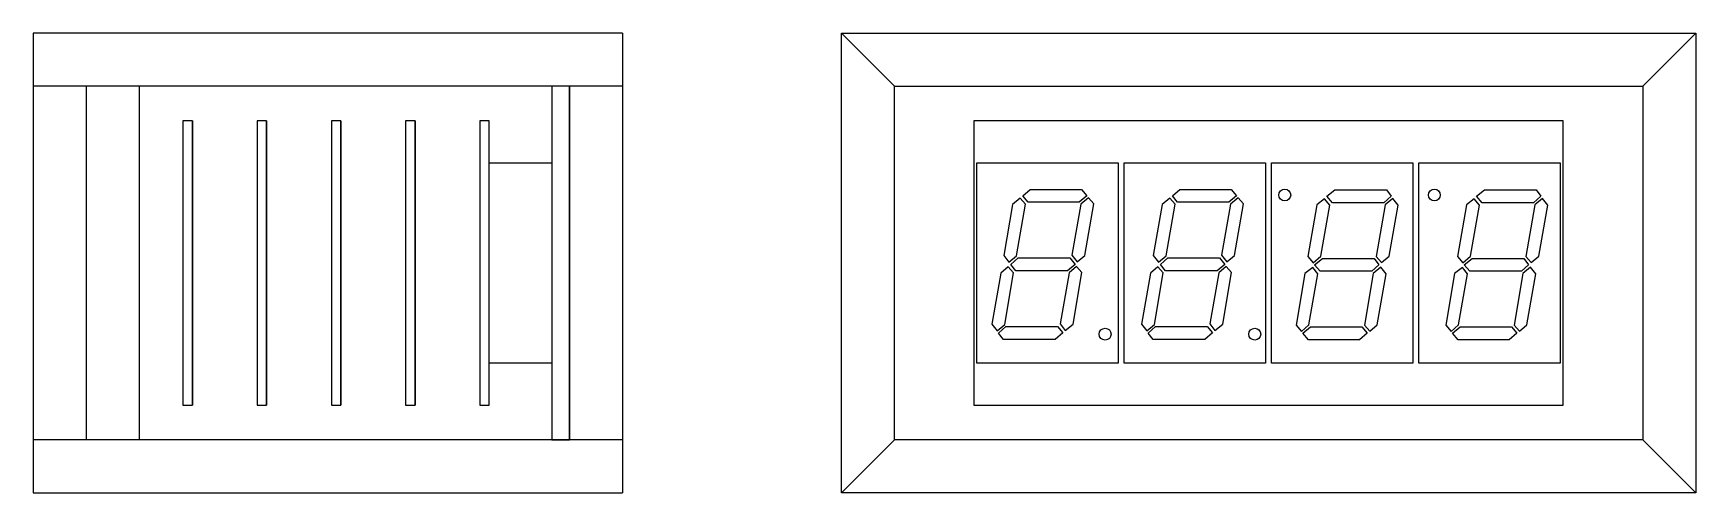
# Model space of a CAD drawing. Header units: millimetres. Extents: x 0 to 319, y 0 to 237.
# Drawn here: x 0 to 282.2, y 0 to 78 of the extents above; entities that cross this region are included whole.
import ezdxf

# ---------------------------------------------------------------- set-up
doc = ezdxf.new("R2010")
doc.units = ezdxf.units.MM

msp = doc.modelspace()

# ---------------------------------------------------------------- linework, layer by layer
at = {"color": 3}
for points in [[(100, 78), (0, 78), (0, 0), (100, 0)], [(100, 78), (100, 0)], [(146.16, 69), (137.16, 78)], [(273.16, 69), (282.16, 78)], [(100, 69), (0, 69)], [(9, 69), (9, 9)], [(18, 69), (18, 9)], [(91, 69), (91, 9)], [(100, 9), (0, 9)], [(146.16, 9), (137.16, 0)], [(273.16, 9), (282.16, 0)]]:
    msp.add_lwpolyline(points, dxfattribs=at)
for points in [[(137.16, 78), (282.16, 78), (282.16, 0), (137.16, 0)], [(146.16, 69), (273.16, 69), (273.16, 9), (146.16, 9)]]:
    msp.add_lwpolyline(points, close=True, dxfattribs=at)
at = {"color": 30}
msp.add_lwpolyline([(88, 9), (91, 9), (91, 69), (88, 69)], close=True, dxfattribs=at)
at = {"color": 251}
for points in [[(25.4, 63.13), (25.4, 14.87), (27, 14.87), (27, 63.13)], [(38, 63.13), (38, 14.87), (39.6, 14.87), (39.6, 63.13)], [(50.6, 63.13), (50.6, 14.87), (52.2, 14.87), (52.2, 63.13)], [(63.2, 63.13), (63.2, 14.87), (64.8, 14.87), (64.8, 63.13)], [(75.8, 63.13), (75.8, 14.87), (77.4, 14.87), (77.4, 63.13)], [(259.66, 63.13), (159.66, 63.13), (159.66, 14.87), (259.66, 14.87)], [(169.2, 51.49), (177.91, 51.49), (178.83, 50.39), (177.54, 49.32), (168.83, 49.32), (167.94, 50.39)], [(194.6, 51.49), (203.31, 51.49), (204.23, 50.39), (202.94, 49.32), (194.23, 49.32), (193.34, 50.39)], [(229.25, 49.24), (220.49, 49.24), (219.56, 50.34), (220.9, 51.42), (229.66, 51.42), (230.48, 50.35)], [(254.65, 49.24), (245.89, 49.24), (244.96, 50.34), (246.3, 51.42), (255.06, 51.42), (255.88, 50.35)], [(167.5, 50.03), (166.22, 48.94), (164.7, 40.28), (165.59, 39.16), (166.89, 40.21), (168.4, 48.99)], [(179.09, 50.07), (177.81, 48.98), (176.29, 40.32), (177.17, 39.2), (178.48, 40.25), (179.98, 49.02)], [(192.9, 50.03), (191.62, 48.94), (190.1, 40.28), (190.99, 39.16), (192.29, 40.21), (193.8, 48.99)], [(204.49, 50.07), (203.21, 48.98), (201.69, 40.32), (202.57, 39.2), (203.88, 40.25), (205.38, 49.02)], [(217.25, 39.05), (218.52, 40.14), (220.04, 48.8), (219.16, 49.91), (217.85, 48.86), (216.35, 40.09)], [(228.83, 39.08), (230.11, 40.17), (231.63, 48.83), (230.75, 49.95), (229.44, 48.9), (227.94, 40.13)], [(242.65, 39.05), (243.92, 40.14), (245.44, 48.8), (244.56, 49.91), (243.25, 48.86), (241.75, 40.09)], [(254.23, 39.08), (255.51, 40.17), (257.03, 48.83), (256.15, 49.95), (254.84, 48.9), (253.34, 40.13)], [(167.16, 39.87), (175.91, 39.87), (176.84, 38.77), (175.51, 37.69), (166.75, 37.69), (165.93, 38.76)], [(192.56, 39.87), (201.31, 39.87), (202.24, 38.77), (200.91, 37.69), (192.15, 37.69), (191.33, 38.76)], [(227.16, 37.59), (218.41, 37.59), (217.48, 38.68), (218.81, 39.76), (227.57, 39.76), (228.4, 38.7)], [(252.56, 37.59), (243.81, 37.59), (242.88, 38.68), (244.21, 39.76), (252.97, 39.76), (253.8, 38.7)], [(165.49, 38.37), (164.21, 37.28), (162.69, 28.62), (163.57, 27.5), (164.88, 28.56), (166.38, 37.33)], [(177.08, 38.41), (175.8, 37.32), (174.28, 28.66), (175.16, 27.54), (176.47, 28.6), (177.97, 37.37)], [(190.89, 38.37), (189.61, 37.28), (188.09, 28.62), (188.97, 27.5), (190.28, 28.56), (191.78, 37.33)], [(202.48, 38.41), (201.2, 37.32), (199.68, 28.66), (200.56, 27.54), (201.87, 28.6), (203.37, 37.37)], [(215.23, 27.39), (216.51, 28.48), (218.03, 37.14), (217.15, 38.26), (215.84, 37.2), (214.34, 28.43)], [(226.82, 27.43), (228.1, 28.52), (229.62, 37.18), (228.73, 38.29), (227.43, 37.24), (225.92, 28.47)], [(240.63, 27.39), (241.91, 28.48), (243.43, 37.14), (242.55, 38.26), (241.24, 37.2), (239.74, 28.43)], [(252.22, 27.43), (253.5, 28.52), (255.02, 37.18), (254.13, 38.29), (252.83, 37.24), (251.32, 28.47)], [(165.07, 28.21), (173.83, 28.21), (174.76, 27.12), (173.42, 26.04), (164.67, 26.04), (163.84, 27.1)], [(190.47, 28.21), (199.23, 28.21), (200.16, 27.12), (198.82, 26.04), (190.07, 26.04), (189.24, 27.1)], [(225.12, 25.96), (216.41, 25.96), (215.49, 27.07), (216.78, 28.14), (225.49, 28.14), (226.38, 27.07)], [(250.52, 25.96), (241.81, 25.96), (240.89, 27.07), (242.18, 28.14), (250.89, 28.14), (251.78, 27.07)]]:
    msp.add_lwpolyline(points, close=True, dxfattribs=at)
for points in [[(27, 63.13), (27, 14.87)], [(39.6, 63.13), (39.6, 14.87)], [(52.2, 63.13), (52.2, 14.87)], [(64.8, 63.13), (64.8, 14.87)], [(75.8, 63.13), (75.8, 14.87)]]:
    msp.add_lwpolyline(points, dxfattribs=at)
at = {"color": 5}
for points in [[(77.4, 56), (88, 56), (88, 22), (77.4, 22)], [(160.16, 56), (184.16, 56), (184.16, 22), (160.16, 22)], [(185.16, 56), (209.16, 56), (209.16, 22), (185.16, 22)], [(234.16, 22), (210.16, 22), (210.16, 56), (234.16, 56)], [(259.16, 22), (235.16, 22), (235.16, 56), (259.16, 56)]]:
    msp.add_lwpolyline(points, close=True, dxfattribs=at)
at = {"color": 251}
for centre in [(212.4, 50.54), (237.8, 50.54), (181.92, 26.92), (207.32, 26.92)]:
    msp.add_circle(centre, 1.01, dxfattribs=at)

doc.saveas('drawing.dxf')
